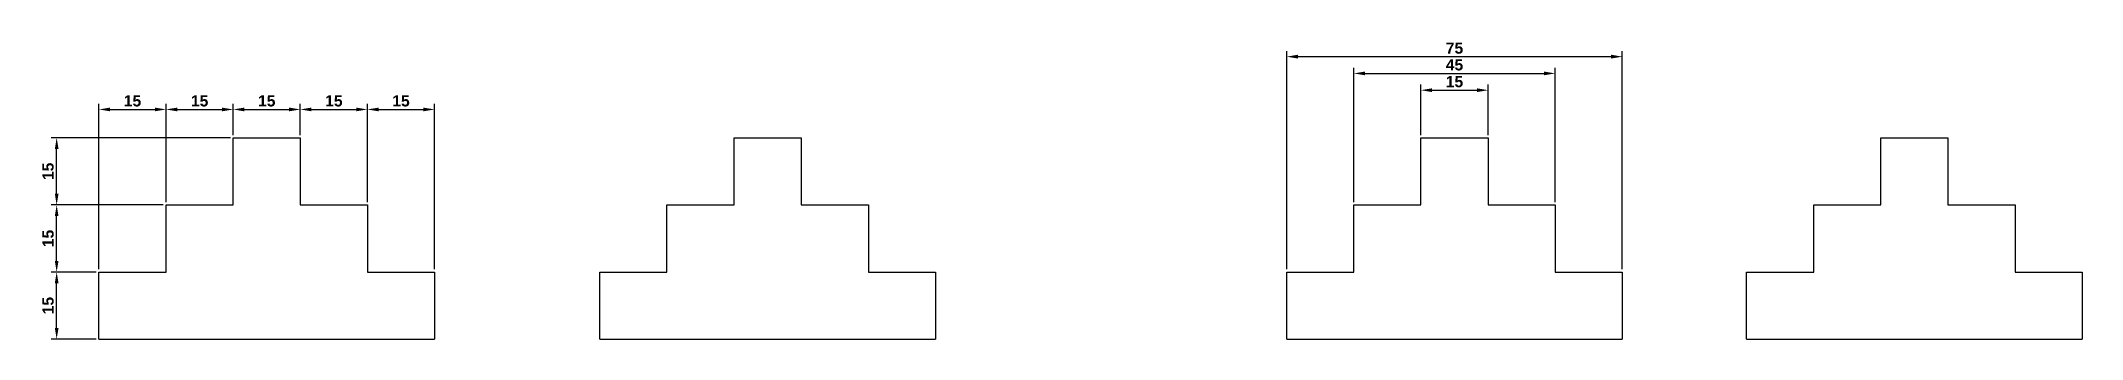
# Model space of a CAD drawing. Header units: millimetres. Extents: x 223 to 1456, y 782 to 1022.
# Drawn here: x 231.6 to 687.8, y 954.9 to 1021.6 of the extents above; entities that cross this region are included whole.
import ezdxf

# ---------------------------------------------------------------- set-up
doc = ezdxf.new("R2010")
doc.units = ezdxf.units.MM
doc.header["$LTSCALE"] = 0.3
doc.header["$PDMODE"] = 34
doc.layers.add('Cotas', color=255, linetype='Continuous')
doc.layers.add('Peça', color=7, linetype='Continuous', lineweight=30)
doc.styles.get("Standard").update_dxf_attribs({"font": ''})
doc.styles.get('Standard').set_extended_font_data('Arial', bold=True)
doc.dimstyles.new('Cotas', dxfattribs={"dimtxt": 2.5, "dimasz": 2.5, "dimexe": 1.25, "dimexo": 0.625, "dimtad": 1, "dimtxsty": 'Standard', "dimcen": 2.5, "dimclrt": 7, "dimadec": 0, "dimazin": 0, "dimtfac": 1, "dimtmove": 0, "dimatfit": 3, "dimfxl": 1, "dimarcsym": 0})

msp = doc.modelspace()

# ---------------------------------------------------------------- blocks, each defined once
blk = doc.blocks.new('*D1')
at = {"layer": 'Cotas', "color": 0, "lineweight": -2, "transparency": 16777216}
for p, q in [((244.59, 970.5), (244.59, 1007.47)), ((247.09, 1006.22), (257.09, 1006.22)), ((259.59, 985.5), (259.59, 1007.47))]:
    blk.add_line(p, q, dxfattribs=at)
at = {"layer": 'Cotas', "color": 0, "transparency": 16777216}
for points in [[(247.09, 1006.63), (247.09, 1005.8), (244.59, 1006.22)], [(257.09, 1006.63), (257.09, 1005.8), (259.59, 1006.22)]]:
    blk.add_solid(points, dxfattribs=at)
at = {"layer": 'Defpoints', "color": 0, "transparency": 16777216}
for p in [(259.59, 1006.22), (259.59, 984.88), (244.59, 969.88)]:
    blk.add_point(p, dxfattribs=at)
at = {"layer": 'Cotas', "color": 7, "transparency": 16777216, "insert": (252.09, 1008.12), "char_height": 2.5, "attachment_point": 5}
blk.add_mtext('15', dxfattribs=at)
blk = doc.blocks.new('*D2')
at = {"layer": 'Cotas', "color": 0, "lineweight": -2, "transparency": 16777216}
for p, q in [((259.59, 985.5), (259.59, 1007.47)), ((262.09, 1006.22), (272.09, 1006.22)), ((274.59, 1000.5), (274.59, 1007.47))]:
    blk.add_line(p, q, dxfattribs=at)
at = {"layer": 'Cotas', "color": 0, "transparency": 16777216}
for points in [[(262.09, 1006.63), (262.09, 1005.8), (259.59, 1006.22)], [(272.09, 1006.63), (272.09, 1005.8), (274.59, 1006.22)]]:
    blk.add_solid(points, dxfattribs=at)
at = {"layer": 'Defpoints', "color": 0, "transparency": 16777216}
for p in [(274.59, 1006.22), (274.59, 999.88), (259.59, 984.88)]:
    blk.add_point(p, dxfattribs=at)
at = {"layer": 'Cotas', "color": 7, "transparency": 16777216, "insert": (267.09, 1008.12), "char_height": 2.5, "attachment_point": 5}
blk.add_mtext('15', dxfattribs=at)
blk = doc.blocks.new('*D3')
at = {"layer": 'Cotas', "color": 0, "lineweight": -2, "transparency": 16777216}
for p, q in [((274.59, 1000.5), (274.59, 1007.47)), ((277.09, 1006.22), (287.09, 1006.22)), ((289.59, 1000.5), (289.59, 1007.47))]:
    blk.add_line(p, q, dxfattribs=at)
at = {"layer": 'Cotas', "color": 0, "transparency": 16777216}
for points in [[(277.09, 1006.63), (277.09, 1005.8), (274.59, 1006.22)], [(287.09, 1006.63), (287.09, 1005.8), (289.59, 1006.22)]]:
    blk.add_solid(points, dxfattribs=at)
at = {"layer": 'Defpoints', "color": 0, "transparency": 16777216}
for p in [(289.59, 1006.22), (274.59, 999.88), (289.59, 999.88)]:
    blk.add_point(p, dxfattribs=at)
at = {"layer": 'Cotas', "color": 7, "transparency": 16777216, "insert": (282.09, 1008.12), "char_height": 2.5, "attachment_point": 5}
blk.add_mtext('15', dxfattribs=at)
blk = doc.blocks.new('*D4')
at = {"layer": 'Cotas', "color": 0, "lineweight": -2, "transparency": 16777216}
for p, q in [((289.59, 1000.5), (289.59, 1007.47)), ((292.09, 1006.22), (302.09, 1006.22)), ((304.59, 985.5), (304.59, 1007.47))]:
    blk.add_line(p, q, dxfattribs=at)
at = {"layer": 'Cotas', "color": 0, "transparency": 16777216}
for points in [[(292.09, 1006.63), (292.09, 1005.8), (289.59, 1006.22)], [(302.09, 1006.63), (302.09, 1005.8), (304.59, 1006.22)]]:
    blk.add_solid(points, dxfattribs=at)
at = {"layer": 'Defpoints', "color": 0, "transparency": 16777216}
for p in [(304.59, 1006.22), (289.59, 999.88), (304.59, 984.88)]:
    blk.add_point(p, dxfattribs=at)
at = {"layer": 'Cotas', "color": 7, "transparency": 16777216, "insert": (297.09, 1008.12), "char_height": 2.5, "attachment_point": 5}
blk.add_mtext('15', dxfattribs=at)
blk = doc.blocks.new('*D5')
at = {"layer": 'Cotas', "color": 0, "lineweight": -2, "transparency": 16777216}
for p, q in [((304.59, 985.5), (304.59, 1007.47)), ((307.09, 1006.22), (317.09, 1006.22)), ((319.59, 970.5), (319.59, 1007.47))]:
    blk.add_line(p, q, dxfattribs=at)
at = {"layer": 'Cotas', "color": 0, "transparency": 16777216}
for points in [[(307.09, 1006.63), (307.09, 1005.8), (304.59, 1006.22)], [(317.09, 1006.63), (317.09, 1005.8), (319.59, 1006.22)]]:
    blk.add_solid(points, dxfattribs=at)
at = {"layer": 'Defpoints', "color": 0, "transparency": 16777216}
for p in [(319.59, 1006.22), (304.59, 984.88), (319.59, 969.88)]:
    blk.add_point(p, dxfattribs=at)
at = {"layer": 'Cotas', "color": 7, "transparency": 16777216, "insert": (312.09, 1008.12), "char_height": 2.5, "attachment_point": 5}
blk.add_mtext('15', dxfattribs=at)
blk = doc.blocks.new('*D6')
at = {"layer": 'Cotas', "color": 0, "lineweight": -2, "transparency": 16777216}
for p, q in [((243.97, 969.88), (233.89, 969.88)), ((235.14, 957.38), (235.14, 967.38)), ((243.97, 954.88), (233.89, 954.88))]:
    blk.add_line(p, q, dxfattribs=at)
at = {"layer": 'Cotas', "color": 0, "transparency": 16777216}
for points in [[(234.73, 967.38), (235.56, 967.38), (235.14, 969.88)], [(234.73, 957.38), (235.56, 957.38), (235.14, 954.88)]]:
    blk.add_solid(points, dxfattribs=at)
at = {"layer": 'Defpoints', "color": 0, "transparency": 16777216}
for p in [(235.14, 969.88), (244.59, 969.88), (244.59, 954.88)]:
    blk.add_point(p, dxfattribs=at)
at = {"layer": 'Cotas', "color": 7, "transparency": 16777216, "insert": (233.24, 962.38), "char_height": 2.5, "attachment_point": 5, "rotation": 90}
blk.add_mtext('15', dxfattribs=at)
blk = doc.blocks.new('*D7')
at = {"layer": 'Cotas', "color": 0, "lineweight": -2, "transparency": 16777216}
for p, q in [((258.97, 984.88), (233.89, 984.88)), ((235.14, 972.38), (235.14, 982.38)), ((243.97, 969.88), (233.89, 969.88))]:
    blk.add_line(p, q, dxfattribs=at)
at = {"layer": 'Cotas', "color": 0, "transparency": 16777216}
for points in [[(234.73, 982.38), (235.56, 982.38), (235.14, 984.88)], [(234.73, 972.38), (235.56, 972.38), (235.14, 969.88)]]:
    blk.add_solid(points, dxfattribs=at)
at = {"layer": 'Defpoints', "color": 0, "transparency": 16777216}
for p in [(235.14, 984.88), (259.59, 984.88), (244.59, 969.88)]:
    blk.add_point(p, dxfattribs=at)
at = {"layer": 'Cotas', "color": 7, "transparency": 16777216, "insert": (233.24, 977.38), "char_height": 2.5, "attachment_point": 5, "rotation": 90}
blk.add_mtext('15', dxfattribs=at)
blk = doc.blocks.new('*D8')
at = {"layer": 'Cotas', "color": 0, "lineweight": -2, "transparency": 16777216}
for p, q in [((273.97, 999.88), (233.89, 999.88)), ((235.14, 987.38), (235.14, 997.38)), ((258.97, 984.88), (233.89, 984.88))]:
    blk.add_line(p, q, dxfattribs=at)
at = {"layer": 'Cotas', "color": 0, "transparency": 16777216}
for points in [[(234.73, 997.38), (235.56, 997.38), (235.14, 999.88)], [(234.73, 987.38), (235.56, 987.38), (235.14, 984.88)]]:
    blk.add_solid(points, dxfattribs=at)
at = {"layer": 'Defpoints', "color": 0, "transparency": 16777216}
for p in [(235.14, 999.88), (274.59, 999.88), (259.59, 984.88)]:
    blk.add_point(p, dxfattribs=at)
at = {"layer": 'Cotas', "color": 7, "transparency": 16777216, "insert": (233.24, 992.38), "char_height": 2.5, "attachment_point": 5, "rotation": 90}
blk.add_mtext('15', dxfattribs=at)
blk = doc.blocks.new('*D9')
at = {"layer": 'Cotas', "color": 0, "lineweight": -2, "transparency": 16777216}
for p, q in [((540.02, 1000.5), (540.02, 1011.77)), ((542.52, 1010.52), (552.52, 1010.52)), ((555.02, 1000.5), (555.02, 1011.77))]:
    blk.add_line(p, q, dxfattribs=at)
at = {"layer": 'Cotas', "color": 0, "transparency": 16777216}
for points in [[(542.52, 1010.94), (542.52, 1010.1), (540.02, 1010.52)], [(552.52, 1010.94), (552.52, 1010.1), (555.02, 1010.52)]]:
    blk.add_solid(points, dxfattribs=at)
at = {"layer": 'Defpoints', "color": 0, "transparency": 16777216}
for p in [(555.02, 1010.52), (540.02, 999.88), (555.02, 999.88)]:
    blk.add_point(p, dxfattribs=at)
at = {"layer": 'Cotas', "color": 7, "transparency": 16777216, "insert": (547.52, 1012.42), "char_height": 2.5, "attachment_point": 5}
blk.add_mtext('15', dxfattribs=at)
blk = doc.blocks.new('*D10')
at = {"layer": 'Cotas', "color": 0, "lineweight": -2, "transparency": 16777216}
for p, q in [((525.02, 985.5), (525.02, 1015.52)), ((527.52, 1014.27), (567.52, 1014.27)), ((570.02, 985.5), (570.02, 1015.52))]:
    blk.add_line(p, q, dxfattribs=at)
at = {"layer": 'Cotas', "color": 0, "transparency": 16777216}
for points in [[(527.52, 1014.69), (527.52, 1013.85), (525.02, 1014.27)], [(567.52, 1014.69), (567.52, 1013.85), (570.02, 1014.27)]]:
    blk.add_solid(points, dxfattribs=at)
at = {"layer": 'Defpoints', "color": 0, "transparency": 16777216}
for p in [(570.02, 1014.27), (525.02, 984.88), (570.02, 984.88)]:
    blk.add_point(p, dxfattribs=at)
at = {"layer": 'Cotas', "color": 7, "transparency": 16777216, "insert": (547.52, 1016.17), "char_height": 2.5, "attachment_point": 5}
blk.add_mtext('45', dxfattribs=at)
blk = doc.blocks.new('*D11')
at = {"layer": 'Cotas', "color": 0, "lineweight": -2, "transparency": 16777216}
for p, q in [((510.02, 970.5), (510.02, 1019.27)), ((512.52, 1018.02), (582.52, 1018.02)), ((585.02, 970.5), (585.02, 1019.27))]:
    blk.add_line(p, q, dxfattribs=at)
at = {"layer": 'Cotas', "color": 0, "transparency": 16777216}
for points in [[(512.52, 1018.44), (512.52, 1017.6), (510.02, 1018.02)], [(582.52, 1018.44), (582.52, 1017.6), (585.02, 1018.02)]]:
    blk.add_solid(points, dxfattribs=at)
at = {"layer": 'Defpoints', "color": 0, "transparency": 16777216}
for p in [(585.02, 1018.02), (510.02, 969.88), (585.02, 969.88)]:
    blk.add_point(p, dxfattribs=at)
at = {"layer": 'Cotas', "color": 7, "transparency": 16777216, "insert": (547.52, 1019.91), "char_height": 2.5, "attachment_point": 5}
blk.add_mtext('75', dxfattribs=at)

# ---------------------------------------------------------------- dimensions: what is measured, and where the dimension line sits
at = {"layer": 'Cotas'}
for base, p1, p2, picture, middle in [((585.021, 1018.019), (510.021, 969.876), (585.021, 969.876), '*D11', (547.521, 1019.915)), ((570.021, 1014.269), (525.021, 984.876), (570.021, 984.876), '*D10', (547.521, 1016.17)), ((555.021, 1010.519), (540.021, 999.876), (555.021, 999.876), '*D9', (547.521, 1012.42)), ((259.591, 1006.216), (244.591, 969.876), (259.591, 984.876), '*D1', (252.091, 1008.117)), ((274.591, 1006.216), (259.591, 984.876), (274.591, 999.876), '*D2', (267.091, 1008.117)), ((289.591, 1006.216), (274.591, 999.876), (289.591, 999.876), '*D3', (282.091, 1008.117)), ((304.591, 1006.216), (289.591, 999.876), (304.591, 984.876), '*D4', (297.091, 1008.117)), ((319.591, 1006.216), (304.591, 984.876), (319.591, 969.876), '*D5', (312.091, 1008.117))]:
    dim = msp.add_linear_dim(base=base, p1=p1, p2=p2, dimstyle='Cotas', dxfattribs=at)
    dim.commit()
    dim.dimension.update_dxf_attribs({"geometry": picture, "text_midpoint": middle})
for base, p1, p2, picture, middle in [((235.144, 999.876), (259.591, 984.876), (274.591, 999.876), '*D8', (233.243, 992.376)), ((235.144, 984.876), (244.591, 969.876), (259.591, 984.876), '*D7', (233.243, 977.376)), ((235.144, 969.876), (244.591, 954.876), (244.591, 969.876), '*D6', (233.243, 962.376))]:
    dim = msp.add_linear_dim(base=base, p1=p1, p2=p2, angle=270, dimstyle='Cotas', dxfattribs=at)
    dim.commit()
    dim.dimension.update_dxf_attribs({"geometry": picture, "text_midpoint": middle})

# ---------------------------------------------------------------- linework, layer by layer
at = {"layer": 'Peça'}
for p, q in [((274.591, 984.876), (274.591, 999.876)), ((274.591, 999.876), (289.591, 999.876)), ((289.591, 999.876), (289.591, 984.876)), ((386.53, 984.876), (386.53, 999.876)), ((386.53, 999.876), (401.53, 999.876)), ((401.53, 999.876), (401.53, 984.876)), ((540.021, 984.876), (540.021, 999.876)), ((540.021, 999.876), (555.021, 999.876)), ((555.021, 999.876), (555.021, 984.876)), ((642.788, 984.876), (642.788, 999.876)), ((642.788, 999.876), (657.788, 999.876)), ((657.788, 999.876), (657.788, 984.876)), ((259.591, 969.876), (259.591, 984.876)), ((259.591, 984.876), (274.591, 984.876)), ((289.591, 984.876), (304.591, 984.876)), ((304.591, 984.876), (304.591, 969.876)), ((371.53, 969.876), (371.53, 984.876)), ((371.53, 984.876), (386.53, 984.876)), ((401.53, 984.876), (416.53, 984.876)), ((416.53, 984.876), (416.53, 969.876)), ((525.021, 969.876), (525.021, 984.876)), ((525.021, 984.876), (540.021, 984.876)), ((555.021, 984.876), (570.021, 984.876)), ((570.021, 984.876), (570.021, 969.876)), ((627.788, 969.876), (627.788, 984.876)), ((627.788, 984.876), (642.788, 984.876)), ((657.788, 984.876), (672.788, 984.876)), ((672.788, 984.876), (672.788, 969.876)), ((244.591, 954.876), (244.591, 969.876)), ((244.591, 969.876), (259.591, 969.876)), ((304.591, 969.876), (319.591, 969.876)), ((319.591, 969.876), (319.591, 954.876)), ((356.53, 954.876), (356.53, 969.876)), ((356.53, 969.876), (371.53, 969.876)), ((416.53, 969.876), (431.53, 969.876)), ((431.53, 969.876), (431.53, 954.876)), ((510.021, 954.876), (510.021, 969.876)), ((510.021, 969.876), (525.021, 969.876)), ((570.021, 969.876), (585.021, 969.876)), ((585.021, 969.876), (585.021, 954.876)), ((612.788, 954.876), (612.788, 969.876)), ((612.788, 969.876), (627.788, 969.876)), ((672.788, 969.876), (687.788, 969.876)), ((687.788, 969.876), (687.788, 954.876)), ((244.591, 954.876), (319.591, 954.876)), ((356.53, 954.876), (431.53, 954.876)), ((510.021, 954.876), (585.021, 954.876)), ((612.788, 954.876), (687.788, 954.876))]:
    msp.add_line(p, q, dxfattribs=at)

msp.set_redraw_order([(e.dxf.handle, doc.entitydb.next_handle()) for e in msp.query("TEXT MTEXT ATTDEF DIMENSION ARC_DIMENSION")])  # texts and dimensions are drawn at this point

doc.saveas('drawing.dxf')
